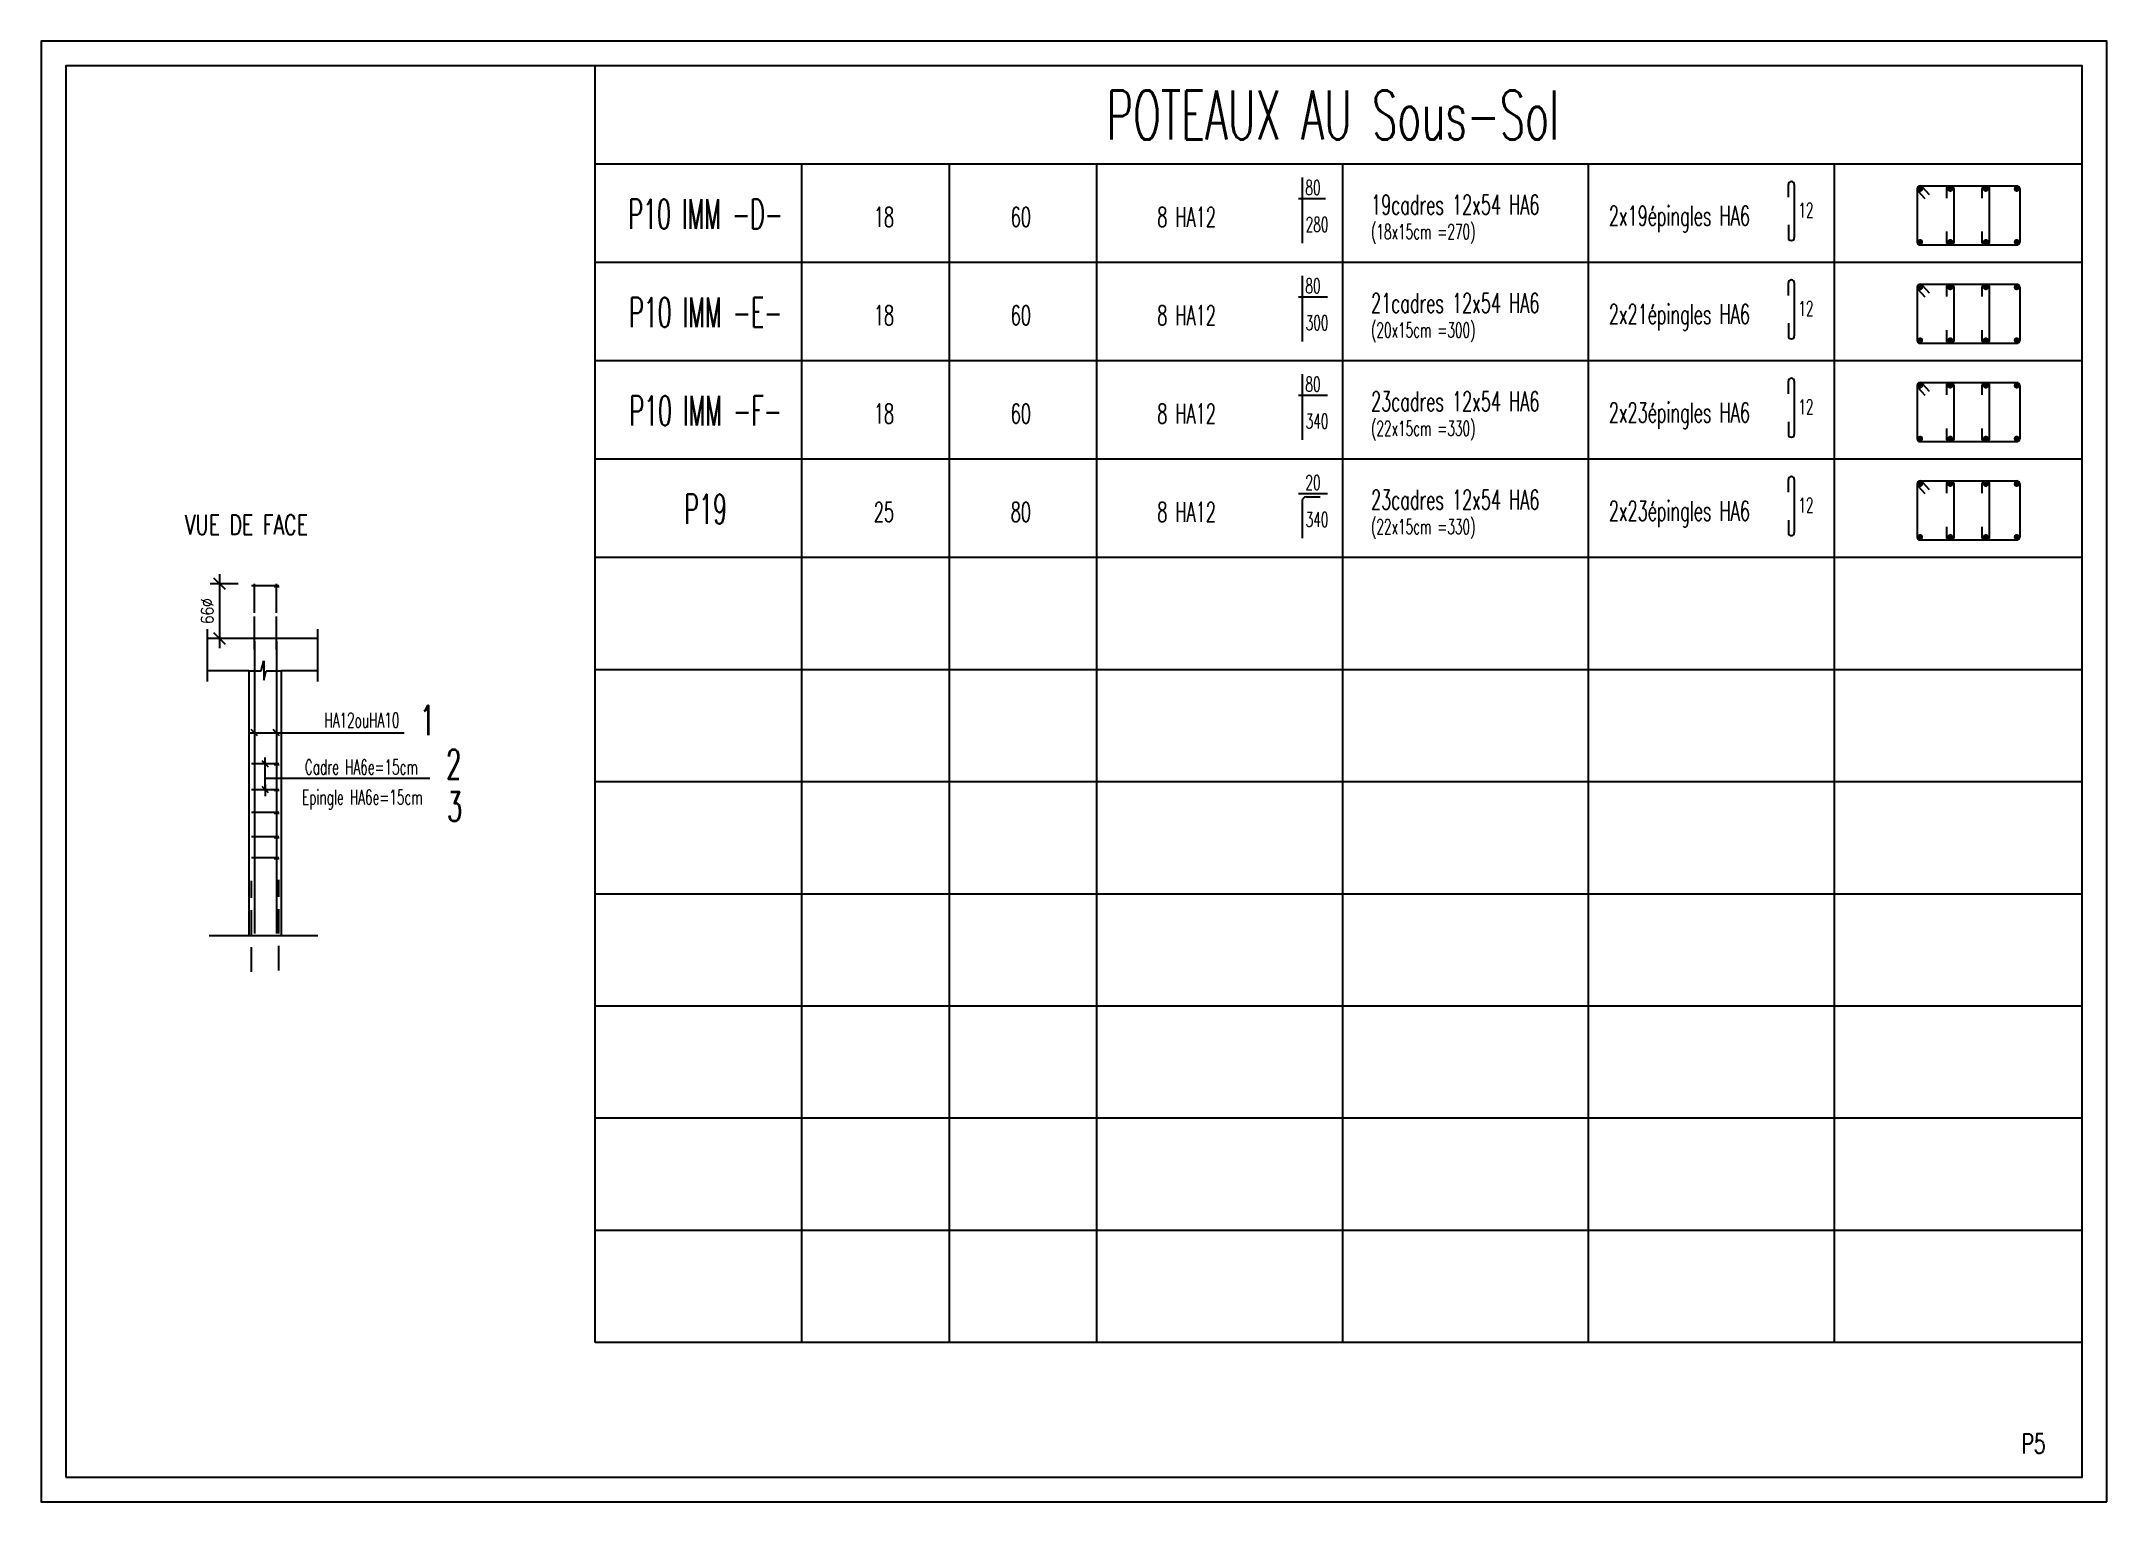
# Model space of a CAD drawing. Extents: x 308 to 787, y -199 to -146.
# Drawn here: x 576.97 to 597.97, y -169.39 to -154.54 of the extents above; entities that cross this region are included whole.
import ezdxf
from ezdxf.enums import TextEntityAlignment as Align

# ---------------------------------------------------------------- set-up
doc = ezdxf.new("R2010")
doc.units = 0
doc.header["$LTSCALE"] = 0.5
doc.header["$MEASUREMENT"] = 0
doc.linetypes.add('DISCONTINU', pattern=[0.75, 0.5, -0.25])
doc.layers.get('0').update_dxf_attribs({"linetype": 'CONTINUOUS'})
for name, color, linetype in [('BUTONS', 7, 'CONTINUOUS'), ('COTATION', 7, 'CONTINUOUS'), ('FERRAILLAGE', 1, 'CONTINUOUS'), ('HABILLAGE', 7, 'CONTINUOUS'), ('Texte', 7, 'CONTINUOUS')]:
    doc.layers.add(name, color=color, linetype=linetype)
doc.styles.add('ROMANS8', font='romans.shx', dxfattribs={"width": 0.7})

msp = doc.modelspace()

# ---------------------------------------------------------------- texts
at = {"layer": 'FERRAILLAGE', "color": 4, "style": 'ROMANS8', "width": 0.6}
msp.add_text('POTEAUX AU Sous-Sol', height=0.5, dxfattribs=at).set_placement((587.7983, -155.5393))
at = {"layer": 'FERRAILLAGE', "color": 7, "style": 'ROMANS8'}
for s, height, width, p in [('80', 0.15, 0.6, (589.8208, -156.1023)), ('18', 0.2, 0.6, (585.4322, -156.4259)), ('60', 0.2, 0.6, (586.8246, -156.4259)), ('8 HA12', 0.2, 0.6, (588.3142, -156.4261)), ('19cadres 12x54 HA6', 0.2, 0.6, (590.4882, -156.3017)), ('2x19épingles HA6', 0.2, 0.6, (592.9058, -156.4145)), ('12', 0.15, 0.6, (594.8323, -156.3316)), ('280', 0.15, 0.6, (589.8233, -156.477)), ('(18x15cm =270)', 0.15, 0.6, (590.4882, -156.5507)), ('80', 0.15, 0.6, (589.8208, -157.1023)), ('18', 0.2, 0.6, (585.4322, -157.4259)), ('60', 0.2, 0.6, (586.8246, -157.4259)), ('8 HA12', 0.2, 0.6, (588.3142, -157.4261)), ('21cadres 12x54 HA6', 0.2, 0.6, (590.4882, -157.3017)), ('2x21épingles HA6', 0.2, 0.6, (592.9058, -157.4145)), ('12', 0.15, 0.6, (594.8323, -157.3316)), ('300', 0.15, 0.6, (589.8233, -157.477)), ('(20x15cm =300)', 0.15, 0.6, (590.4882, -157.5507)), ('80', 0.15, 0.6, (589.8208, -158.1023)), ('23cadres 12x54 HA6', 0.2, 0.6, (590.4882, -158.3017)), ('18', 0.2, 0.6, (585.4322, -158.4259)), ('60', 0.2, 0.6, (586.8246, -158.4259)), ('8 HA12', 0.2, 0.6, (588.3142, -158.4261)), ('340', 0.15, 0.6, (589.8233, -158.477)), ('2x23épingles HA6', 0.2, 0.6, (592.9058, -158.4145)), ('12', 0.15, 0.6, (594.8323, -158.3316)), ('(22x15cm =330)', 0.15, 0.6, (590.4882, -158.5507)), ('20', 0.15, 0.6, (589.8208, -159.1023)), ('23cadres 12x54 HA6', 0.2, 0.6, (590.4882, -159.3017)), ('VUE DE FACE', 0.201519, 0.7, (578.4272, -159.5564)), ('25', 0.2, 0.6, (585.4322, -159.4259)), ('80', 0.2, 0.6, (586.8246, -159.4259)), ('8 HA12', 0.2, 0.6, (588.3142, -159.4261)), ('340', 0.15, 0.6, (589.8233, -159.477)), ('(22x15cm =330)', 0.15, 0.6, (590.4882, -159.5507)), ('2x23épingles HA6', 0.2, 0.6, (592.9058, -159.4145)), ('12', 0.15, 0.6, (594.8323, -159.3316))]:
    msp.add_text(s, height=height, dxfattribs=dict(at, width=width)).set_placement(p)
at = {"layer": 'FERRAILLAGE', "color": 1, "style": 'ROMANS8', "width": 0.55}
for s, p in [('P10 IMM -D-', (583.7229, -156.4465)), ('P10 IMM -E-', (583.7229, -157.4465)), ('P10 IMM -F-', (583.7229, -158.4465)), ('P19', (583.7229, -159.4465))]:
    msp.add_text(s, height=0.3, dxfattribs=at).set_placement(p, align=Align.CENTER)
at = {"layer": 'FERRAILLAGE', "linetype": 'ByBlock', "style": 'ROMANS8', "width": 0.8}
msp.add_text('66%%c', height=0.12688, rotation=90, dxfattribs=at).set_placement((578.6552, -160.3349), align=Align.MIDDLE)
at = {"layer": 'FERRAILLAGE', "color": 1, "style": 'ROMANS8', "width": 0.6}
for s, p in [('HA12ouHA10', (580.2271, -161.4426)), ('Cadre HA6e=15cm', (580.2218, -161.9195)), ('Epingle HA6e=15cm', (580.2319, -162.2483))]:
    msp.add_text(s, height=0.15, dxfattribs=at).set_placement(p, align=Align.MIDDLE)
at = {"layer": 'HABILLAGE', "color": 1, "style": 'ROMANS8', "width": 0.7}
msp.add_text('P5', height=0.2, dxfattribs=at).set_placement((597.101, -168.8986))
at = {"layer": 'Texte', "color": 4, "style": 'ROMANS8', "width": 0.6}
for s, p in [('1', (580.8156, -161.5951)), ('2', (581.0833, -162.041)), ('3', (581.0934, -162.471))]:
    msp.add_text(s, height=0.3, dxfattribs=at).set_placement(p)

# ---------------------------------------------------------------- linework, layer by layer
at = {"color": 4}
msp.add_lwpolyline([(597.9678, -169.39), (597.9678, -154.54), (576.9678, -154.54), (576.9678, -169.39)], close=True, dxfattribs=at)
at = {"color": 7}
msp.add_lwpolyline([(577.2178, -169.14), (597.7178, -169.14), (597.7178, -154.79), (577.2178, -154.79)], close=True, dxfattribs=at)
at = {"layer": 'BUTONS', "color": 7}
for p, q in [((582.6007, -167.7724), (582.6007, -154.79)), ((597.7178, -154.79), (582.6007, -154.79)), ((597.7178, -155.79), (582.6007, -155.79)), ((584.7007, -167.7724), (584.7007, -155.79)), ((586.2007, -167.7724), (586.2007, -155.79)), ((587.7007, -167.7724), (587.7007, -155.79)), ((590.2007, -167.7724), (590.2007, -155.79)), ((592.7007, -167.7724), (592.7007, -155.79)), ((595.2007, -167.7724), (595.2007, -155.79)), ((597.7178, -156.79), (582.6007, -156.79)), ((597.7178, -157.79), (582.6007, -157.79)), ((597.7178, -158.79), (582.6007, -158.79)), ((597.7178, -159.79), (582.6007, -159.79)), ((597.7178, -160.9303), (582.6007, -160.9303)), ((597.7178, -162.0707), (582.6007, -162.0707)), ((597.7178, -163.211), (582.6007, -163.211)), ((597.7178, -164.3514), (582.6007, -164.3514)), ((597.7178, -165.4917), (582.6007, -165.4917)), ((597.7178, -166.6321), (582.6007, -166.6321)), ((597.7178, -167.7724), (582.6007, -167.7724))]:
    msp.add_line(p, q, dxfattribs=at)
at = {"layer": 'COTATION'}
msp.add_line((589.8281, -159.1722), (589.9714, -159.1722), dxfattribs=at)
msp.add_arc((589.8281, -159.2122), 0.04, 90, 180, dxfattribs=at)
at = {"layer": 'FERRAILLAGE', "color": 7}
for p, q in [((589.7881, -155.9251), (589.7881, -156.5935)), ((594.7317, -156.1241), (594.7317, -155.9959)), ((594.7917, -155.9959), (594.7917, -156.5359)), ((596.0708, -156.0108), (597.0531, -156.0108)), ((596.0905, -156.0182), (596.1639, -156.0969)), ((590.0263, -156.1421), (589.7501, -156.1421)), ((596.0408, -156.0408), (596.0408, -156.5808)), ((596.0507, -156.0628), (596.1204, -156.1375)), ((597.0831, -156.0408), (597.0831, -156.5808)), ((594.7317, -156.4077), (594.7317, -156.5359)), ((596.0708, -156.6108), (597.0531, -156.6108)), ((589.7881, -156.9251), (589.7881, -157.5935)), ((594.7317, -157.1241), (594.7317, -156.9959)), ((594.7917, -156.9959), (594.7917, -157.5359)), ((596.0408, -157.0408), (596.0408, -157.5808)), ((596.0507, -157.0628), (596.1204, -157.1375)), ((596.0708, -157.0108), (597.0531, -157.0108)), ((596.0905, -157.0182), (596.1639, -157.0969)), ((597.0831, -157.0408), (597.0831, -157.5808)), ((590.0454, -157.1421), (589.7501, -157.1421)), ((594.7317, -157.4077), (594.7317, -157.5359)), ((596.0708, -157.6108), (597.0531, -157.6108)), ((589.7881, -157.9251), (589.7881, -158.5935)), ((594.7317, -158.1241), (594.7317, -157.9959)), ((594.7917, -157.9959), (594.7917, -158.5359)), ((596.0408, -158.0408), (596.0408, -158.5808)), ((596.0507, -158.0628), (596.1204, -158.1375)), ((596.0708, -158.0108), (597.0531, -158.0108)), ((596.0905, -158.0182), (596.1639, -158.0969)), ((597.0831, -158.0408), (597.0831, -158.5808)), ((590.0454, -158.1421), (589.7501, -158.1421)), ((594.7317, -158.4077), (594.7317, -158.5359)), ((596.0708, -158.6108), (597.0531, -158.6108)), ((590.0454, -159.1421), (589.7501, -159.1421)), ((594.7317, -159.1241), (594.7317, -158.9959)), ((594.7917, -158.9959), (594.7917, -159.5359)), ((596.0408, -159.0408), (596.0408, -159.5808)), ((596.0507, -159.0628), (596.1204, -159.1375)), ((596.0708, -159.0108), (597.0531, -159.0108)), ((596.0905, -159.0182), (596.1639, -159.0969)), ((597.0831, -159.0408), (597.0831, -159.5808)), ((589.7881, -159.2122), (589.7881, -159.5935)), ((594.7317, -159.4077), (594.7317, -159.5359)), ((596.0708, -159.6108), (597.0531, -159.6108)), ((579.09, -161.5709), (580.6566, -161.5709)), ((579.1669, -161.6037), (579.1013, -161.5381)), ((579.3903, -161.6037), (579.3248, -161.5381)), ((579.2774, -161.9206), (579.2118, -161.855)), ((579.2446, -161.9425), (579.2446, -161.8222)), ((579.2446, -162.1505), (579.2446, -161.8878)), ((579.2774, -162.1833), (579.2118, -162.1177)), ((579.2446, -162.0336), (580.9169, -162.0336)), ((579.2446, -162.0958), (579.2446, -162.216))]:
    msp.add_line(p, q, dxfattribs=at)
at = {"layer": 'FERRAILLAGE', "color": 0, "linetype": 'ByBlock'}
for p, q in [((578.8407, -160.1147), (578.7236, -159.9976)), ((578.7821, -160.7114), (578.7821, -159.9585)), ((578.9695, -160.0561), (578.6845, -160.0561)), ((578.9695, -160.6138), (578.6845, -160.6138)), ((578.8407, -160.6723), (578.7236, -160.5552))]:
    msp.add_line(p, q, dxfattribs=at)
at = {"layer": 'FERRAILLAGE'}
for p, q in [((579.3831, -160.0765), (579.1048, -160.0765)), ((579.3856, -160.0859), (579.3365, -160.0859)), ((578.6558, -160.5184), (578.6558, -161.0484)), ((579.7771, -160.5184), (579.7771, -161.0484)), ((579.2043, -160.9417), (579.2307, -160.8391)), ((579.2307, -160.8391), (579.2307, -161.0359)), ((579.0787, -160.9417), (579.2043, -160.9417)), ((579.2307, -161.0359), (579.2534, -160.9425)), ((579.2534, -160.9425), (579.4045, -160.9425)), ((579.3831, -161.8878), (579.1048, -161.8878)), ((579.3856, -161.8972), (579.3365, -161.8972)), ((579.3831, -162.1505), (579.1048, -162.1505)), ((579.3856, -162.1598), (579.3365, -162.1598)), ((579.3831, -162.3832), (579.1048, -162.3832)), ((579.3856, -162.3925), (579.3365, -162.3925)), ((579.3831, -162.6308), (579.1048, -162.6308)), ((579.3856, -162.6402), (579.3365, -162.6402)), ((579.3831, -162.8439), (579.1048, -162.8439)), ((579.3856, -162.8533), (579.3365, -162.8533))]:
    msp.add_line(p, q, dxfattribs=at)
at = {"layer": 'FERRAILLAGE', "color": 1, "linetype": 'DISCONTINU'}
for p, q in [((579.1341, -160.6382), (579.1341, -160.0561)), ((579.1341, -160.7253), (579.1341, -160.1432)), ((579.3575, -160.6382), (579.3575, -160.0561)), ((579.3575, -160.7253), (579.3575, -160.1432)), ((579.1055, -164.0011), (579.1055, -163.0778)), ((579.3813, -163.9889), (579.3813, -163.0656))]:
    msp.add_line(p, q, dxfattribs=at)
at = {"layer": 'FERRAILLAGE', "color": 1}
for p, q in [((579.7771, -160.6138), (578.6558, -160.6138)), ((579.1341, -160.6382), (579.1341, -163.611)), ((579.3575, -160.6382), (579.3575, -163.611)), ((579.0787, -160.9417), (578.6558, -160.9417)), ((579.0787, -160.9417), (579.0787, -163.6353)), ((579.4066, -160.9417), (579.4066, -163.6353)), ((579.7771, -160.9417), (579.4066, -160.9417))]:
    msp.add_line(p, q, dxfattribs=at)
at = {"layer": 'FERRAILLAGE', "color": 3}
msp.add_line((579.7784, -163.6353), (578.6755, -163.6353), dxfattribs=at)
at = {"layer": 'FERRAILLAGE', "color": 7, "const_width": 0.03}
for points in [[(596.0563, -156.0413, 1), (596.0863, -156.0413, 1)], [(596.3924, -156.0413, -1), (596.3624, -156.0413, -1)], [(596.7538, -156.0413, -1), (596.7238, -156.0413, -1)], [(597.0676, -156.0413, -1), (597.0376, -156.0413, -1)], [(596.0563, -156.5802, -1), (596.0863, -156.5802, -1)], [(596.3924, -156.5802, 1), (596.3624, -156.5802, 1)], [(596.7538, -156.5802, 1), (596.7238, -156.5802, 1)], [(597.0676, -156.5802, 1), (597.0376, -156.5802, 1)], [(596.0563, -157.0413, 1), (596.0863, -157.0413, 1)], [(596.3924, -157.0413, -1), (596.3624, -157.0413, -1)], [(596.7538, -157.0413, -1), (596.7238, -157.0413, -1)], [(597.0676, -157.0413, -1), (597.0376, -157.0413, -1)], [(596.0563, -157.5802, -1), (596.0863, -157.5802, -1)], [(596.3924, -157.5802, 1), (596.3624, -157.5802, 1)], [(596.7538, -157.5802, 1), (596.7238, -157.5802, 1)], [(597.0676, -157.5802, 1), (597.0376, -157.5802, 1)], [(596.0563, -158.0413, 1), (596.0863, -158.0413, 1)], [(596.3924, -158.0413, -1), (596.3624, -158.0413, -1)], [(596.7538, -158.0413, -1), (596.7238, -158.0413, -1)], [(597.0676, -158.0413, -1), (597.0376, -158.0413, -1)], [(596.0563, -158.5802, -1), (596.0863, -158.5802, -1)], [(596.3924, -158.5802, 1), (596.3624, -158.5802, 1)], [(596.7538, -158.5802, 1), (596.7238, -158.5802, 1)], [(597.0676, -158.5802, 1), (597.0376, -158.5802, 1)], [(596.0563, -159.0413, 1), (596.0863, -159.0413, 1)], [(596.3924, -159.0413, -1), (596.3624, -159.0413, -1)], [(596.7538, -159.0413, -1), (596.7238, -159.0413, -1)], [(597.0676, -159.0413, -1), (597.0376, -159.0413, -1)], [(596.0563, -159.5802, -1), (596.0863, -159.5802, -1)], [(596.3924, -159.5802, 1), (596.3624, -159.5802, 1)], [(596.7538, -159.5802, 1), (596.7238, -159.5802, 1)], [(597.0676, -159.5802, 1), (597.0376, -159.5802, 1)]]:
    msp.add_lwpolyline(points, format="xyb", close=True, dxfattribs=at)
at = {"layer": 'FERRAILLAGE', "color": 7}
for points in [[(596.3418, -156.1334), (596.3418, -156.0394, -0.4142136), (596.3718, -156.0094), (596.383, -156.0094, -0.4142136), (596.413, -156.0394), (596.413, -156.5808, -0.4142136), (596.383, -156.6108), (596.3718, -156.6108, -0.4142136), (596.3418, -156.5808), (596.3418, -156.4756)], [(596.7032, -156.1334), (596.7032, -156.0394, -0.4142136), (596.7332, -156.0094), (596.7444, -156.0094, -0.4142136), (596.7744, -156.0394), (596.7744, -156.5808, -0.4142136), (596.7444, -156.6108), (596.7332, -156.6108, -0.4142136), (596.7032, -156.5808), (596.7032, -156.4756)], [(596.3418, -157.1334), (596.3418, -157.0394, -0.4142136), (596.3718, -157.0094), (596.383, -157.0094, -0.4142136), (596.413, -157.0394), (596.413, -157.5808, -0.4142136), (596.383, -157.6108), (596.3718, -157.6108, -0.4142136), (596.3418, -157.5808), (596.3418, -157.4756)], [(596.7032, -157.1334), (596.7032, -157.0394, -0.4142136), (596.7332, -157.0094), (596.7444, -157.0094, -0.4142136), (596.7744, -157.0394), (596.7744, -157.5808, -0.4142136), (596.7444, -157.6108), (596.7332, -157.6108, -0.4142136), (596.7032, -157.5808), (596.7032, -157.4756)], [(596.3418, -158.1334), (596.3418, -158.0394, -0.4142136), (596.3718, -158.0094), (596.383, -158.0094, -0.4142136), (596.413, -158.0394), (596.413, -158.5808, -0.4142136), (596.383, -158.6108), (596.3718, -158.6108, -0.4142136), (596.3418, -158.5808), (596.3418, -158.4756)], [(596.7032, -158.1334), (596.7032, -158.0394, -0.4142136), (596.7332, -158.0094), (596.7444, -158.0094, -0.4142136), (596.7744, -158.0394), (596.7744, -158.5808, -0.4142136), (596.7444, -158.6108), (596.7332, -158.6108, -0.4142136), (596.7032, -158.5808), (596.7032, -158.4756)], [(596.3418, -159.1334), (596.3418, -159.0394, -0.4142136), (596.3718, -159.0094), (596.383, -159.0094, -0.4142136), (596.413, -159.0394), (596.413, -159.5808, -0.4142136), (596.383, -159.6108), (596.3718, -159.6108, -0.4142136), (596.3418, -159.5808), (596.3418, -159.4756)], [(596.7032, -159.1334), (596.7032, -159.0394, -0.4142136), (596.7332, -159.0094), (596.7444, -159.0094, -0.4142136), (596.7744, -159.0394), (596.7744, -159.5808, -0.4142136), (596.7444, -159.6108), (596.7332, -159.6108, -0.4142136), (596.7032, -159.5808), (596.7032, -159.4756)]]:
    msp.add_lwpolyline(points, format="xyb", dxfattribs=at)
for centre, start, end in [((594.7617, -155.9959), 90, 180), ((594.7617, -155.9959), 0, 90), ((596.0708, -156.0408), 90, 180), ((597.0531, -156.0408), 0, 90), ((594.7617, -156.5359), 180, 270), ((594.7617, -156.5359), 270, 0), ((596.0708, -156.5808), 180, 270), ((597.0531, -156.5808), 270, 0), ((594.7617, -156.9959), 90, 180), ((594.7617, -156.9959), 0, 90), ((596.0708, -157.0408), 90, 180), ((597.0531, -157.0408), 0, 90), ((594.7617, -157.5359), 180, 270), ((594.7617, -157.5359), 270, 0), ((596.0708, -157.5808), 180, 270), ((597.0531, -157.5808), 270, 0), ((594.7617, -157.9959), 90, 180), ((594.7617, -157.9959), 0, 90), ((596.0708, -158.0408), 90, 180), ((597.0531, -158.0408), 0, 90), ((594.7617, -158.5359), 180, 270), ((594.7617, -158.5359), 270, 0), ((596.0708, -158.5808), 180, 270), ((597.0531, -158.5808), 270, 0), ((594.7617, -158.9959), 90, 180), ((594.7617, -158.9959), 0, 90), ((596.0708, -159.0408), 90, 180), ((597.0531, -159.0408), 0, 90), ((594.7617, -159.5359), 180, 270), ((594.7617, -159.5359), 270, 0), ((596.0708, -159.5808), 180, 270), ((597.0531, -159.5808), 270, 0)]:
    msp.add_arc(centre, 0.03, start, end, dxfattribs=at)

msp.set_redraw_order([(e.dxf.handle, doc.entitydb.next_handle()) for e in msp.query("TEXT MTEXT ATTDEF DIMENSION ARC_DIMENSION")])  # texts and dimensions are drawn at this point

doc.saveas('drawing.dxf')
